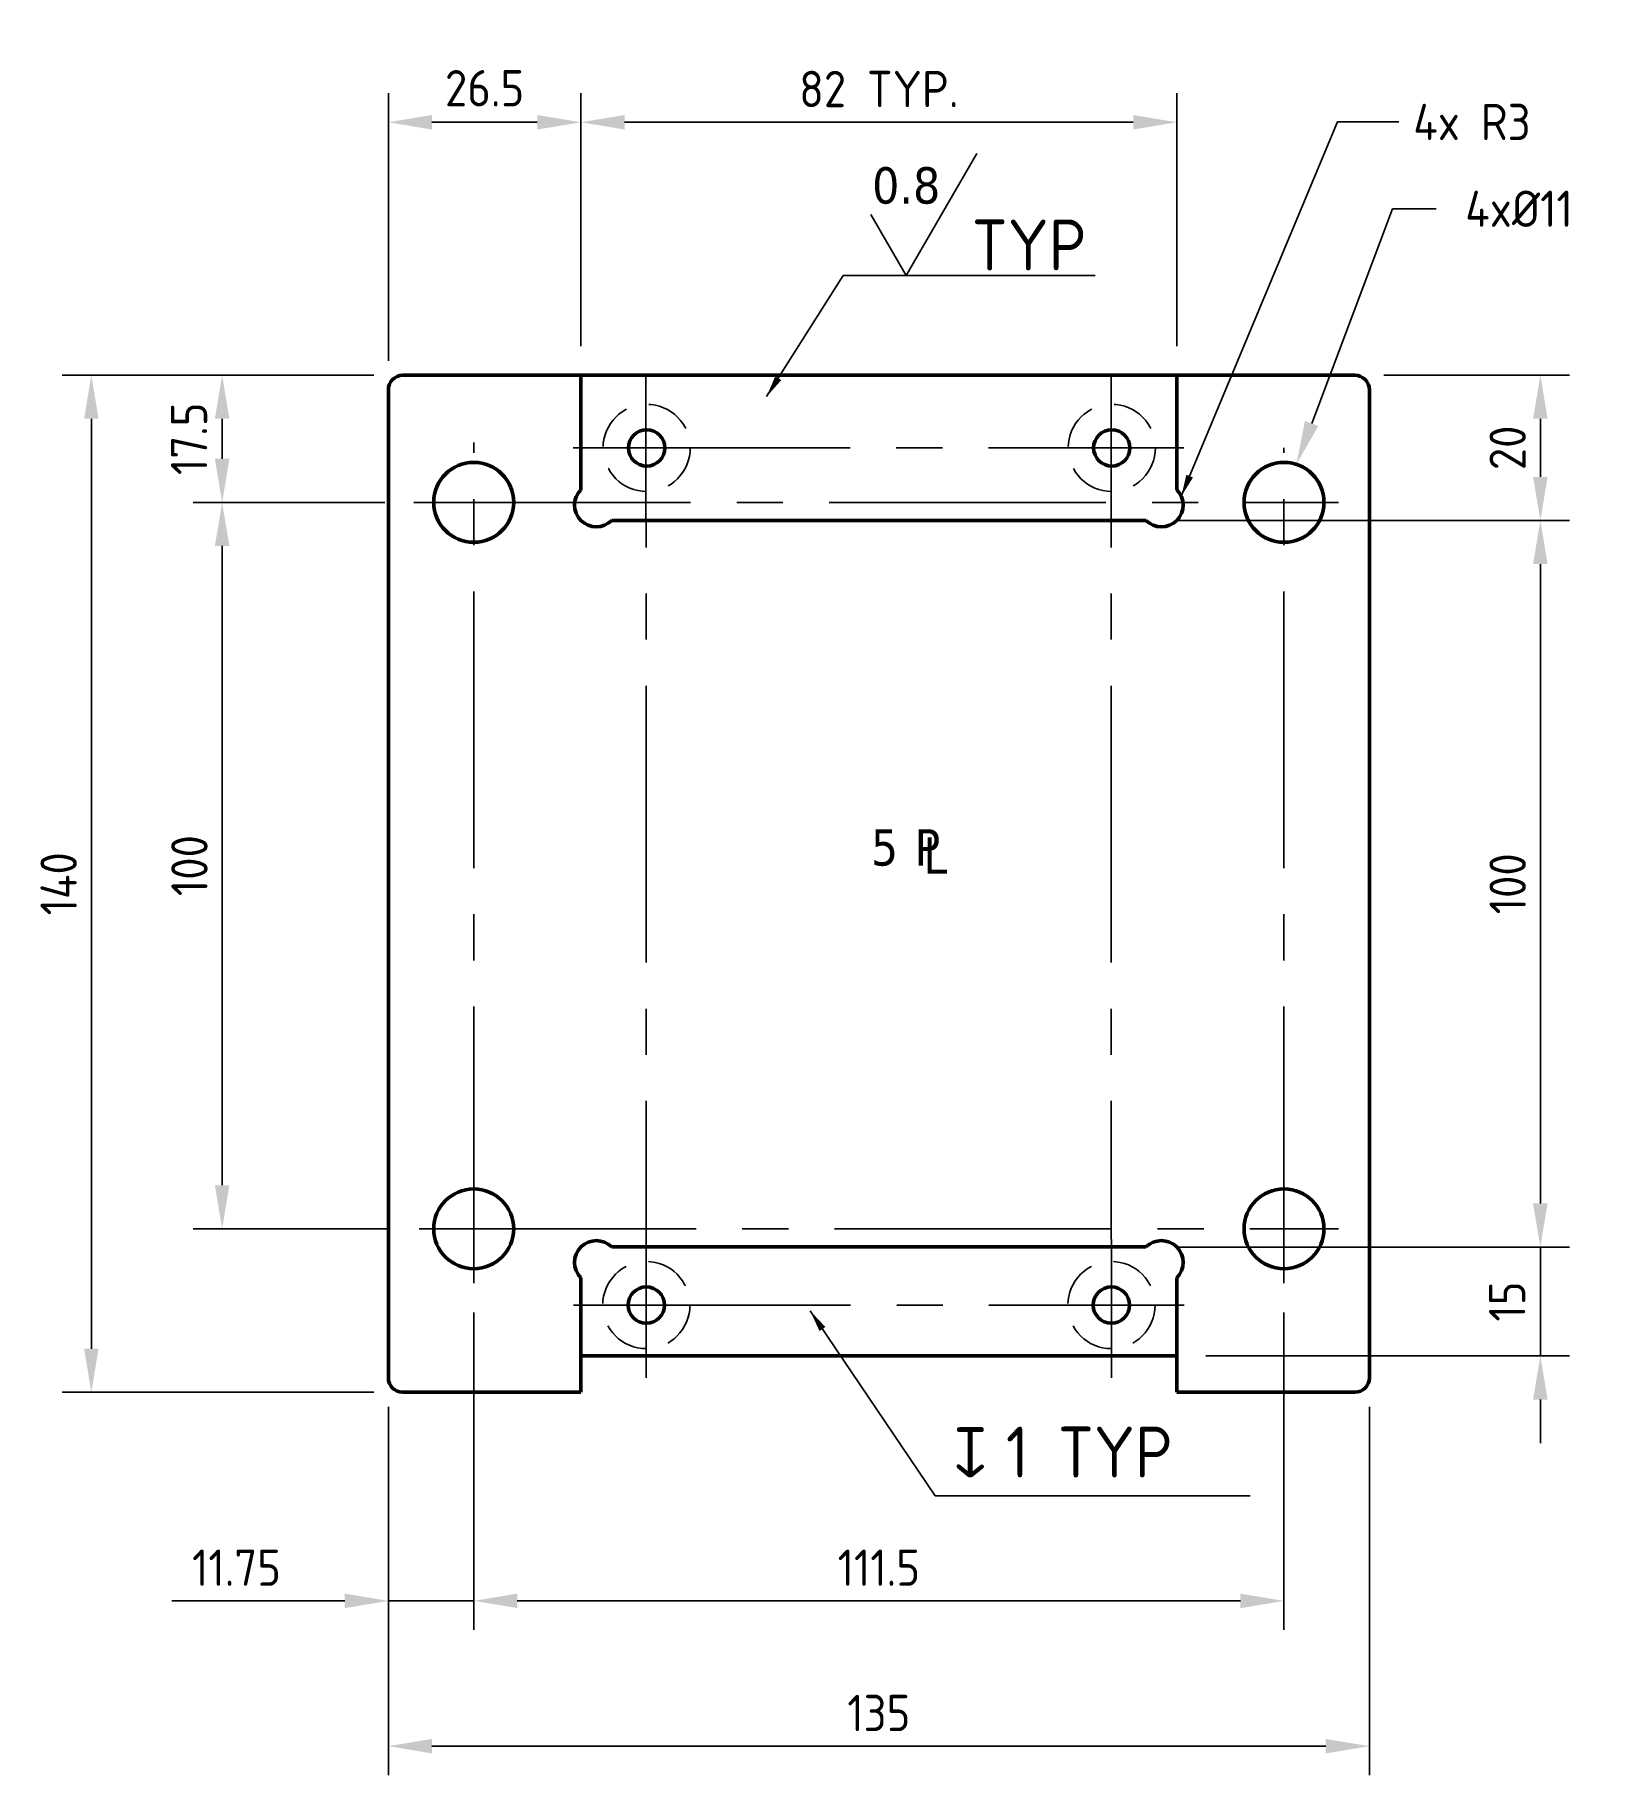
# Model space of a CAD drawing. Header units: millimetres. Extents: x -47 to 1113, y 296 to 535.
# Drawn here: x 896.1 to 1112.7, y 295.6 to 535.2 of the extents above; entities that cross this region are included whole.
import ezdxf
from ezdxf import colors
from ezdxf.entities.mleader import LeaderData, LeaderLine
from ezdxf.enums import TextEntityAlignment as Align
from ezdxf.math import Vec2, Vec3

# ---------------------------------------------------------------- set-up
doc = ezdxf.new("R2010")
doc.units = ezdxf.units.MM
doc.header["$LTSCALE"] = 2
doc.linetypes.add('CENTER2', pattern=[28.575, 19.05, -3.175, 3.175, -3.175])
doc.linetypes.add('HIDDEN2', pattern=[4.7625, 3.175, -1.5875])
for name, color, linetype in [('CENTRE', 1, 'CENTER2'), ('dim', 2, 'Continuous'), ('DIMENSIONS', 3, 'Continuous'), ('HIDDEN', 6, 'HIDDEN2')]:
    doc.layers.add(name, color=color, linetype=linetype)
doc.layers.add('OBJECT', color=4, linetype='Continuous', lineweight=50)
doc.styles.add('2.5mm Text', font='isocp3.shx', dxfattribs={"height": 2.5})
doc.styles.add('3.5mm', font='iso.shx', dxfattribs={"height": 3.5})
doc.styles.add('Annotative', font='iso.shx')
doc.styles.get("Standard").update_dxf_attribs({"font": 'tahoma.ttf'})
doc.dimstyles.new('mech', dxfattribs={"dimtxt": 2.5, "dimasz": 3, "dimexe": 2, "dimexo": 2, "dimgap": 1, "dimtad": 1, "dimtoh": 1, "dimdsep": 46, "dimtxsty": 'Annotative', "dimcen": 2.5, "dimclrd": 256, "dimclre": 256, "dimclrt": 256, "dimazin": 2, "dimtm": 1e-09, "dimtfac": 1, "dimtmove": 0, "dimatfit": 2, "dimfxl": 1, "dimtolj": 1, "dimlwd": -1, "dimlwe": -1, "dimarcsym": 0})

msp = doc.modelspace()

# ---------------------------------------------------------------- texts
at = {"layer": 'DIMENSIONS', "insert": (1085.744, 525.686), "char_height": 5, "attachment_point": 1, "style": 'Annotative'}
msp.add_mtext('4x R3 ', dxfattribs=at)
at = {"layer": 'DIMENSIONS', "char_height": 7, "attachment_point": 1, "style": '3.5mm'}
for s, insert, width in [('TYP', (1024.99, 509.751), 24.02465), ('{\\Fgdt|c0;x }1 TYP', (1022.499, 343.591), 50.42818)]:
    msp.add_mtext(s, dxfattribs=dict(at, insert=insert, width=width))

# ---------------------------------------------------------------- blocks, each defined once
blk = doc.blocks.new('SF-Optional')
blk.add_lwpolyline([(-2425, 4200), (0, 0), (4850, 8400), (4850, 8400)])
for tag, p in [('1.6', (0, 8400)), ('0.2', (0, 4200))]:
    blk.add_attdef(tag, text='', height=2500).set_placement(p, align=Align.BOTTOM_CENTER)
blk.add_attdef('GRIND', text='', height=2500).set_placement((4850, 8400), align=Align.BOTTOM_LEFT)
blk.add_attdef('3', text='', height=2500).set_placement((-3165, 2100), align=Align.MIDDLE_RIGHT)
blk.add_attdef('X', text='', height=2500).set_placement((4036, 2100), align=Align.MIDDLE_LEFT)
blk = doc.blocks.new('A$C35127B8C')
at = {"layer": 'DIMENSIONS', "xscale": 0.001, "yscale": 0.001, "zscale": 0.001}
blk.add_blockref('SF-Optional', (2.52, 0), dxfattribs=at).add_auto_attribs({'0.2': '0.8'})
blk = doc.blocks.new('*D103')
at = {"layer": 'Defpoints', "color": 0}
for p in [(946.71, 488.32), (921.84, 470.82), (948.21, 470.82)]:
    blk.add_point(p, dxfattribs=at)
at = {"layer": 'DIMENSIONS'}
for p, q in [((942.71, 488.32), (917.84, 488.32)), ((921.84, 482.32), (921.84, 476.82)), ((944.21, 470.82), (917.84, 470.82))]:
    blk.add_line(p, q, dxfattribs=at)
for points in [[(920.84, 482.32), (922.84, 482.32), (921.84, 488.32)], [(920.84, 476.82), (922.84, 476.82), (921.84, 470.82)]]:
    blk.add_solid(points, dxfattribs=at)
at = {"layer": 'DIMENSIONS', "insert": (917.28, 479.57), "char_height": 5, "attachment_point": 5, "rotation": 90, "style": 'Annotative'}
blk.add_mtext('\\A1;17.5', dxfattribs=at)
blk = doc.blocks.new('*D104')
at = {"layer": 'Defpoints', "color": 0}
for p in [(948.21, 470.82), (921.84, 370.82), (948.96, 370.82)]:
    blk.add_point(p, dxfattribs=at)
at = {"layer": 'DIMENSIONS'}
for p, q in [((944.21, 470.82), (917.84, 470.82)), ((921.84, 464.82), (921.84, 376.82)), ((944.96, 370.82), (917.84, 370.82))]:
    blk.add_line(p, q, dxfattribs=at)
for points in [[(920.84, 464.82), (922.84, 464.82), (921.84, 470.82)], [(920.84, 376.82), (922.84, 376.82), (921.84, 370.82)]]:
    blk.add_solid(points, dxfattribs=at)
at = {"layer": 'DIMENSIONS', "insert": (917.34, 420.82), "char_height": 5, "attachment_point": 5, "rotation": 90, "style": 'Annotative'}
blk.add_mtext('\\A1;100', dxfattribs=at)
blk = doc.blocks.new('*D105')
at = {"layer": 'Defpoints', "color": 0}
for p in [(946.71, 488.32), (903.84, 348.32), (946.71, 348.32)]:
    blk.add_point(p, dxfattribs=at)
at = {"layer": 'DIMENSIONS'}
for p, q in [((942.71, 488.32), (899.84, 488.32)), ((903.84, 482.32), (903.84, 354.32)), ((942.71, 348.32), (899.84, 348.32))]:
    blk.add_line(p, q, dxfattribs=at)
for points in [[(902.84, 482.32), (904.84, 482.32), (903.84, 488.32)], [(902.84, 354.32), (904.84, 354.32), (903.84, 348.32)]]:
    blk.add_solid(points, dxfattribs=at)
at = {"layer": 'DIMENSIONS', "insert": (899.34, 418.32), "char_height": 5, "attachment_point": 5, "rotation": 90, "style": 'Annotative'}
blk.add_mtext('\\A1;140', dxfattribs=at)
blk = doc.blocks.new('*D106')
at = {"layer": 'Defpoints', "color": 0}
for p in [(956.46, 363.32), (944.71, 350.32), (956.46, 319.61)]:
    blk.add_point(p, dxfattribs=at)
at = {"layer": 'DIMENSIONS'}
for p, q in [((956.46, 359.32), (956.46, 315.61)), ((944.71, 346.32), (944.71, 315.61)), ((938.71, 319.61), (914.92, 319.61)), ((956.46, 319.61), (944.71, 319.61)), ((962.46, 319.61), (968.46, 319.61))]:
    blk.add_line(p, q, dxfattribs=at)
for points in [[(938.71, 320.61), (938.71, 318.61), (944.71, 319.61)], [(962.46, 320.61), (962.46, 318.61), (956.46, 319.61)]]:
    blk.add_solid(points, dxfattribs=at)
at = {"layer": 'DIMENSIONS', "insert": (923.82, 324.18), "char_height": 5, "attachment_point": 5, "style": 'Annotative'}
blk.add_mtext('\\A1;11.75', dxfattribs=at)
blk = doc.blocks.new('*D107')
at = {"layer": 'Defpoints', "color": 0}
for p in [(956.46, 363.32), (1067.96, 363.32), (1067.96, 319.61)]:
    blk.add_point(p, dxfattribs=at)
at = {"layer": 'DIMENSIONS'}
for p, q in [((956.46, 359.32), (956.46, 315.61)), ((1067.96, 359.32), (1067.96, 315.61)), ((962.46, 319.61), (1061.96, 319.61))]:
    blk.add_line(p, q, dxfattribs=at)
for points in [[(962.46, 320.61), (962.46, 318.61), (956.46, 319.61)], [(1061.96, 320.61), (1061.96, 318.61), (1067.96, 319.61)]]:
    blk.add_solid(points, dxfattribs=at)
at = {"layer": 'DIMENSIONS', "insert": (1012.21, 324.18), "char_height": 5, "attachment_point": 5, "style": 'Annotative'}
blk.add_mtext('\\A1;111.5', dxfattribs=at)
blk = doc.blocks.new('*D108')
at = {"layer": 'Defpoints', "color": 0}
for p in [(944.71, 350.32), (1079.71, 350.32), (1079.71, 299.61)]:
    blk.add_point(p, dxfattribs=at)
at = {"layer": 'DIMENSIONS'}
for p, q in [((944.71, 346.32), (944.71, 295.61)), ((1079.71, 346.32), (1079.71, 295.61)), ((950.71, 299.61), (1073.71, 299.61))]:
    blk.add_line(p, q, dxfattribs=at)
for points in [[(950.71, 300.61), (950.71, 298.61), (944.71, 299.61)], [(1073.71, 300.61), (1073.71, 298.61), (1079.71, 299.61)]]:
    blk.add_solid(points, dxfattribs=at)
at = {"layer": 'DIMENSIONS', "insert": (1012.21, 304.18), "char_height": 5, "attachment_point": 5, "style": 'Annotative'}
blk.add_mtext('\\A1;135', dxfattribs=at)
blk = doc.blocks.new('*D116')
at = {"layer": 'Defpoints', "color": 0}
for p in [(1048.97, 468.32), (1048.97, 368.32), (1103.24, 368.32)]:
    blk.add_point(p, dxfattribs=at)
at = {"layer": 'DIMENSIONS'}
for p, q in [((1052.97, 468.32), (1107.24, 468.32)), ((1103.24, 462.32), (1103.24, 374.32)), ((1052.97, 368.32), (1107.24, 368.32))]:
    blk.add_line(p, q, dxfattribs=at)
for points in [[(1102.24, 462.32), (1104.24, 462.32), (1103.24, 468.32)], [(1102.24, 374.32), (1104.24, 374.32), (1103.24, 368.32)]]:
    blk.add_solid(points, dxfattribs=at)
at = {"layer": 'DIMENSIONS', "insert": (1098.74, 418.32), "char_height": 5, "attachment_point": 5, "rotation": 90, "style": 'Annotative'}
blk.add_mtext('\\A1;100', dxfattribs=at)
blk = doc.blocks.new('*D117')
at = {"layer": 'Defpoints', "color": 0}
for p in [(1077.71, 488.32), (1103.24, 488.32), (1048.97, 468.32)]:
    blk.add_point(p, dxfattribs=at)
at = {"layer": 'DIMENSIONS'}
for p, q in [((1081.71, 488.32), (1107.24, 488.32)), ((1103.24, 474.32), (1103.24, 482.32)), ((1052.97, 468.32), (1107.24, 468.32))]:
    blk.add_line(p, q, dxfattribs=at)
for points in [[(1102.24, 482.32), (1104.24, 482.32), (1103.24, 488.32)], [(1102.24, 474.32), (1104.24, 474.32), (1103.24, 468.32)]]:
    blk.add_solid(points, dxfattribs=at)
at = {"layer": 'DIMENSIONS', "insert": (1098.74, 478.32), "char_height": 5, "attachment_point": 5, "rotation": 90, "style": 'Annotative'}
blk.add_mtext('\\A1;20', dxfattribs=at)
blk = doc.blocks.new('*D118')
at = {"layer": 'Defpoints', "color": 0}
for p in [(1048.97, 368.32), (1053.21, 353.32), (1103.24, 353.32)]:
    blk.add_point(p, dxfattribs=at)
at = {"layer": 'DIMENSIONS'}
for p, q in [((1103.24, 374.32), (1103.24, 380.32)), ((1052.97, 368.32), (1107.24, 368.32)), ((1103.24, 368.32), (1103.24, 353.32)), ((1057.21, 353.32), (1107.24, 353.32)), ((1103.24, 347.32), (1103.24, 341.32))]:
    blk.add_line(p, q, dxfattribs=at)
for points in [[(1102.24, 374.32), (1104.24, 374.32), (1103.24, 368.32)], [(1102.24, 347.32), (1104.24, 347.32), (1103.24, 353.32)]]:
    blk.add_solid(points, dxfattribs=at)
at = {"layer": 'DIMENSIONS', "insert": (1098.67, 360.82), "char_height": 5, "attachment_point": 5, "rotation": 90, "style": 'Annotative'}
blk.add_mtext('\\A1;15', dxfattribs=at)
blk = doc.blocks.new('*D119')
at = {"layer": 'Defpoints', "color": 0}
for p in [(971.21, 523.14), (944.71, 486.32), (971.21, 488.32)]:
    blk.add_point(p, dxfattribs=at)
at = {"layer": 'DIMENSIONS'}
for p, q in [((944.71, 490.32), (944.71, 527.14)), ((971.21, 492.32), (971.21, 527.14)), ((950.71, 523.14), (965.21, 523.14))]:
    blk.add_line(p, q, dxfattribs=at)
for points in [[(950.71, 524.14), (950.71, 522.14), (944.71, 523.14)], [(965.21, 524.14), (965.21, 522.14), (971.21, 523.14)]]:
    blk.add_solid(points, dxfattribs=at)
at = {"layer": 'DIMENSIONS', "insert": (957.96, 527.83), "char_height": 5, "attachment_point": 5, "style": 'Annotative'}
blk.add_mtext('\\A1;26.5', dxfattribs=at)
blk = doc.blocks.new('*D120')
at = {"layer": 'Defpoints', "color": 0}
for p in [(1053.21, 523.14), (971.21, 488.32), (1053.21, 488.32)]:
    blk.add_point(p, dxfattribs=at)
at = {"layer": 'DIMENSIONS'}
for p, q in [((971.21, 492.32), (971.21, 527.14)), ((1053.21, 492.32), (1053.21, 527.14)), ((977.21, 523.14), (1047.21, 523.14))]:
    blk.add_line(p, q, dxfattribs=at)
for points in [[(977.21, 524.14), (977.21, 522.14), (971.21, 523.14)], [(1047.21, 524.14), (1047.21, 522.14), (1053.21, 523.14)]]:
    blk.add_solid(points, dxfattribs=at)
at = {"layer": 'DIMENSIONS', "insert": (1012.21, 527.72), "char_height": 5, "attachment_point": 5, "style": 'Annotative'}
blk.add_mtext('\\A1;82 TYP.', dxfattribs=at)
blk = doc.blocks.new('PLATE')
at = {"layer": 'dim'}
for s, p in [('P', (2.6, 0)), ('L', (3.21, -0.57))]:
    blk.add_text(s, height=2.5, dxfattribs=at).set_placement(p)
blk = doc.blocks.new('PL')
at = {"layer": 'dim'}
blk.add_blockref('PLATE', (0, 0), dxfattribs=at)
blk.add_attdef('5', text='', height=2.5, dxfattribs=at).set_placement((1.48, 0), align=Align.RIGHT)

# ---------------------------------------------------------------- dimensions: what is measured, and where the dimension line sits
at = {"layer": 'DIMENSIONS'}
dim = msp.add_linear_dim(base=(1053.212, 523.138), p1=(971.212, 488.321), p2=(1053.212, 488.321), text='<> TYP.', dimstyle='mech', dxfattribs=at)
dim.commit()
dim.dimension.update_dxf_attribs({"geometry": '*D120', "text_midpoint": (1012.212, 527.724)})
for base, p1, p2, picture, middle in [((971.212, 523.138), (944.712, 486.321), (971.212, 488.321), '*D119', (957.962, 527.833)), ((1067.962, 319.614), (956.462, 363.321), (1067.962, 363.321), '*D107', (1012.212, 324.181)), ((1079.712, 299.614), (944.712, 350.321), (1079.712, 350.321), '*D108', (1012.212, 304.181))]:
    dim = msp.add_linear_dim(base=base, p1=p1, p2=p2, dimstyle='mech', dxfattribs=at)
    dim.commit()
    dim.dimension.update_dxf_attribs({"geometry": picture, "text_midpoint": middle})
for base, p1, p2, picture, middle in [((903.845, 348.321), (946.712, 488.321), (946.712, 348.321), '*D105', (899.343, 418.321)), ((921.844, 470.821), (946.712, 488.321), (948.212, 470.821), '*D103', (917.277, 479.571)), ((1103.242, 488.321), (1048.969, 468.321), (1077.712, 488.321), '*D117', (1098.741, 478.321)), ((921.844, 370.821), (948.212, 470.821), (948.962, 370.821), '*D104', (917.343, 420.821)), ((1103.242, 368.321), (1048.969, 468.321), (1048.969, 368.321), '*D116', (1098.741, 418.321))]:
    dim = msp.add_linear_dim(base=base, p1=p1, p2=p2, angle=90, dimstyle='mech', dxfattribs=at)
    dim.commit()
    dim.dimension.update_dxf_attribs({"geometry": picture, "text_midpoint": middle})
dim = msp.add_linear_dim(base=(1103.242, 353.321), p1=(1048.969, 368.321), p2=(1053.212, 353.321), angle=90, dimstyle='mech', dxfattribs=at)
dim.commit()
dim.dimension.update_dxf_attribs({"geometry": '*D118', "text_midpoint": (1103.242, 360.821), "dimtype": 160})
dim = msp.add_linear_dim(base=(956.462, 319.614), p1=(944.712, 350.321), p2=(956.462, 363.321), dimstyle='mech', dxfattribs=at)
dim.commit()
dim.dimension.update_dxf_attribs({"geometry": '*D106', "text_midpoint": (923.816, 319.614), "dimtype": 160})

# ---------------------------------------------------------------- linework, layer by layer
at = {"layer": 'CENTRE'}
for p, q in [((980.162, 468.321), (980.162, 488.321)), ((1044.162, 468.321), (1044.162, 488.321)), ((956.462, 363.321), (956.462, 479.071)), ((970.162, 478.321), (1054.162, 478.321)), ((1067.962, 363.321), (1067.962, 478.321)), ((948.212, 470.821), (1075.462, 470.821)), ((980.212, 350.321), (980.212, 468.321)), ((1044.212, 350.321), (1044.162, 468.321)), ((948.962, 370.821), (1075.462, 370.821)), ((970.212, 360.321), (1054.212, 360.321))]:
    msp.add_line(p, q, dxfattribs=at)
at = {"layer": 'HIDDEN'}
for centre in [(980.262, 478.321), (1044.262, 478.321), (980.212, 360.321), (1044.212, 360.321)]:
    msp.add_circle(centre, 6, dxfattribs=at)
at = {"layer": 'OBJECT'}
for p, q in [((944.712, 486.321), (944.712, 350.321)), ((971.212, 488.321), (946.712, 488.321)), ((971.212, 472.563), (971.212, 488.321)), ((971.212, 488.321), (1053.212, 488.321)), ((1077.712, 488.321), (1053.212, 488.321)), ((1053.212, 488.321), (1053.212, 472.563)), ((1079.712, 350.321), (1079.712, 486.321)), ((1048.969, 468.321), (975.454, 468.321)), ((975.454, 368.321), (1048.969, 368.321)), ((971.212, 348.321), (971.212, 364.078)), ((1053.212, 364.078), (1053.212, 348.321)), ((971.212, 353.321), (1053.212, 353.321)), ((946.712, 348.321), (971.212, 348.321)), ((1053.212, 348.321), (1077.712, 348.321))]:
    msp.add_line(p, q, dxfattribs=at)
for centre, radius in [((980.262, 478.321), 2.5), ((1044.262, 478.321), 2.5), ((956.462, 470.821), 5.5), ((1067.962, 470.821), 5.5), ((956.462, 370.821), 5.5), ((1067.962, 370.821), 5.5), ((980.212, 360.321), 2.5), ((1044.212, 360.321), 2.5)]:
    msp.add_circle(centre, radius, dxfattribs=at)
for centre, radius, start, end in [((946.712, 486.321), 2, 90, 180), ((1077.712, 486.321), 2, 0, 90), ((973.333, 470.442), 3, 135, 315), ((1051.09, 470.442), 3, 225, 45), ((973.333, 366.2), 3, 45, 225), ((1051.09, 366.2), 3, 315, 135), ((946.712, 350.321), 2, 180, 270), ((1077.712, 350.321), 2, 270, 0)]:
    msp.add_arc(centre, radius, start, end, dxfattribs=at)

# ---------------------------------------------------------------- block references
at = {"layer": 'DIMENSIONS', "xscale": 2, "yscale": 2, "zscale": 2}
msp.add_blockref('A$C35127B8C', (1010.936, 502.055), dxfattribs=at)
msp.add_blockref('PL', (1011.906, 420.831), dxfattribs=at).add_auto_attribs({'5': '5'})

msp.set_redraw_order([(e.dxf.handle, doc.entitydb.next_handle()) for e in msp.query("TEXT MTEXT ATTDEF DIMENSION ARC_DIMENSION")])  # texts and dimensions are drawn at this point

# ---------------------------------------------------------------- leaders
at = {"layer": 'DIMENSIONS', "annotation_type": 0, "has_hookline": 1, "hookline_direction": 0, "text_width": 20}
msp.add_leader([(1053.83, 471.665), (1075.319, 523.186), (1083.744, 523.186)], dimstyle='mech', override={"dimscale": 0, "dimgap": 1, "dimtad": 0}, dxfattribs=at)
at = {"layer": 'DIMENSIONS'}
for points in [[(996.767, 485.381), (1007.303, 502.064), (1041.963, 502.052)], [(1002.768, 359.52), (1019.978, 334.062), (1063.313, 334.062)]]:
    msp.add_leader(points, dimstyle='mech', override={"dimscale": 0, "dimgap": 1, "dimtad": 0}, dxfattribs=at)
ml = msp.add_multileader_mtext('Standard', dxfattribs=at)
ml.set_content('4x%%C11', color=256, style='2.5mm Text')
ml.set_leader_properties(color=256, linetype='ByLayer', lineweight=-1)
ml.build(insert=Vec2(0, 0))
ml.multileader.update_dxf_attribs({"dogleg_length": 3, "arrow_head_size": 6, "scale": 2})
ctx = ml.context
ctx.base_point, ctx.scale, ctx.char_height, ctx.arrow_head_size, ctx.landing_gap_size, ctx.plane_origin = Vec3(1088.896, 511.237), 2, 5, 6, 4, Vec3(1069.658, 476.053)
notes = []
notes.append((ctx, [(0, (1, 1, 0), (1082.896, 511.237), (1, 0), 6, [(0, [(1069.658, 476.053)], 0, [])])]))
ctx.mtext.insert, ctx.mtext.flow_direction = Vec3(1092.896, 513.737), 5
for ctx, leaders in notes:
    for number, flags, end, landing, length, lines in leaders:
        leader = LeaderData()
        leader.index, (leader.has_last_leader_line, leader.has_dogleg_vector, leader.attachment_direction) = number, flags
        leader.last_leader_point, leader.dogleg_vector, leader.dogleg_length = Vec3(end), Vec3(landing), length
        for number, points, colour, breaks in lines:
            line = LeaderLine()
            line.index, line.vertices, line.color, line.breaks = number, Vec3.list(points), colors.encode_raw_color(colour), breaks
            leader.lines.append(line)
        ctx.leaders.append(leader)

doc.saveas('drawing.dxf')
